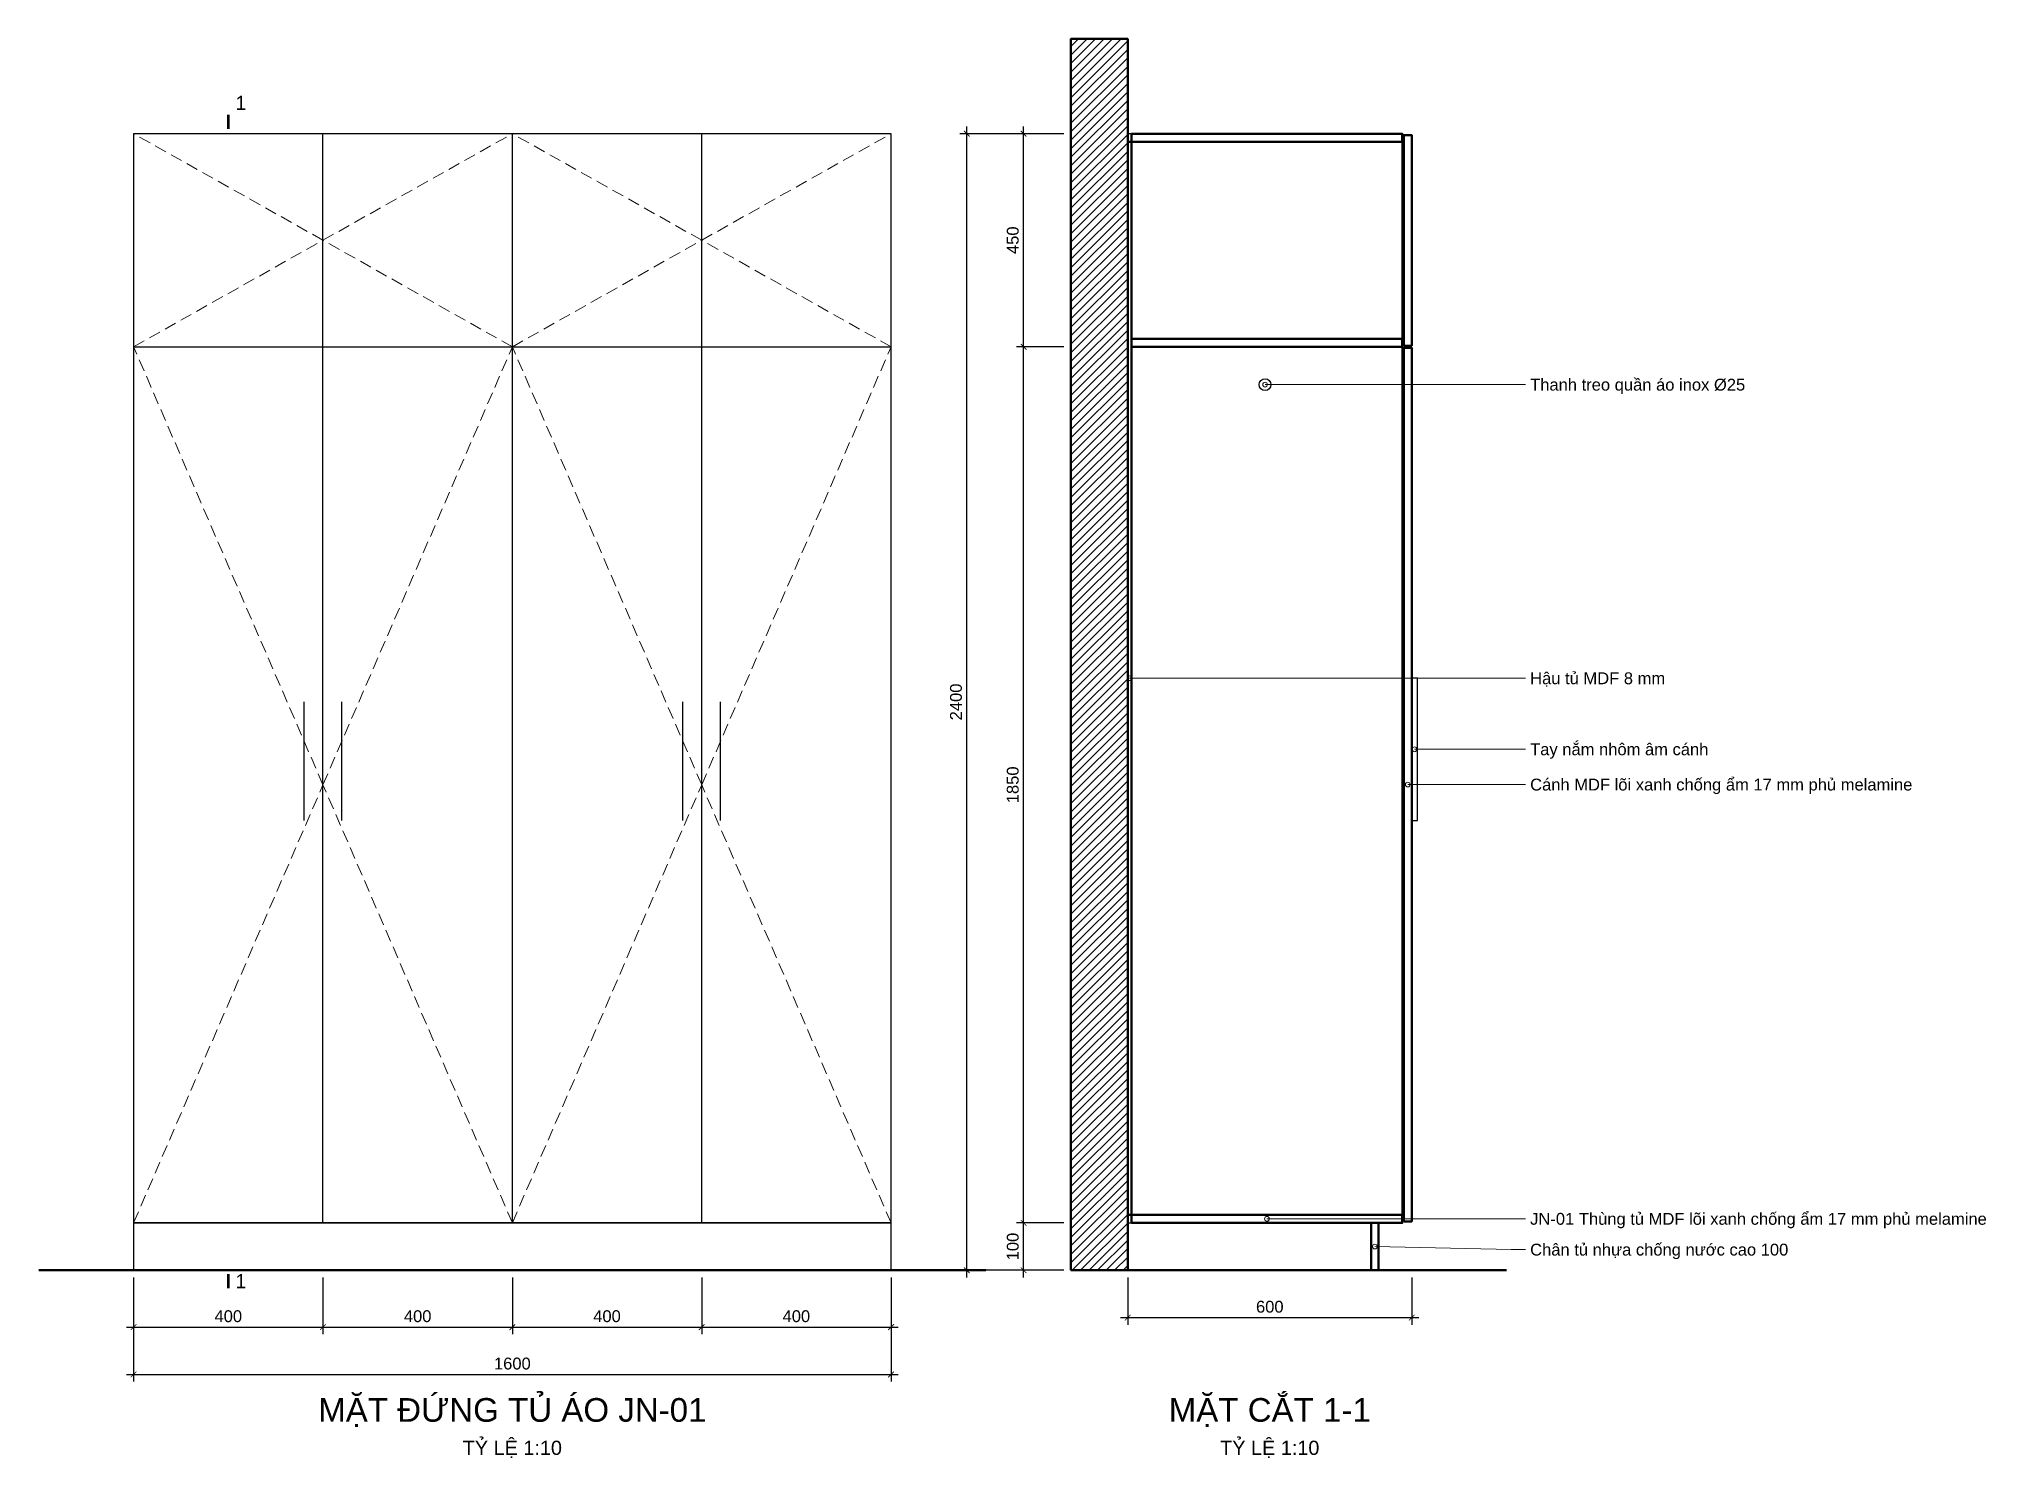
# Model space of a CAD drawing. Header units: millimetres. Extents: x -3500 to 198005, y -63125 to 18900.
# Drawn here: x 181890 to 186003, y -51660 to -48664 of the extents above; entities that cross this region are included whole.
import ezdxf
from ezdxf.enums import TextEntityAlignment as Align

# ---------------------------------------------------------------- set-up
doc = ezdxf.new("R2010")
doc.units = ezdxf.units.MM
doc.header["$LTSCALE"] = 40
doc.linetypes.add('HIDDEN', pattern=[9.525, 6.35, -3.175])
for name, color, linetype, lineweight in [('A-ANNO-DIMS', 1, 'Continuous', 18), ('A-ANNO-NOTE', 7, 'Continuous', 18), ('A-ANNO-SYMB', 7, 'Continuous', 25), ('A-ANNO-TEXT', 7, 'Continuous', 18), ('A-DETL', 7, 'Continuous', 25), ('A-DETL-OTLN', 7, 'Continuous', 50), ('A-HIDD', 8, 'HIDDEN', 18), ('A-SECT', 7, 'Continuous', 50), ('A-SECT-PATT', 8, 'Continuous', 9)]:
    doc.layers.add(name, color=color, linetype=linetype, lineweight=lineweight)
doc.styles.add('MCP-ARIAL', font='arial.ttf')
doc.dimstyles.new('MCP-1-10', dxfattribs={"dimscale": 10, "dimtxt": 2.5, "dimasz": 1.2, "dimexe": 1.5, "dimexo": 1.5, "dimgap": 1, "dimtad": 1, "dimdec": 0, "dimdsep": 46, "dimtxsty": 'MCP-ARIAL', "dimblk": 'ARCHTICK', "dimblk1": 'ARCHTICK', "dimblk2": 'ARCHTICK', "dimcen": 0.09, "dimdle": 1.5, "dimclrd": 256, "dimclre": 256, "dimclrt": 256, "dimadec": 0, "dimazin": 0, "dimtfac": 1, "dimtdec": 4, "dimtmove": 2, "dimatfit": 3, "dimfxl": 1, "dimtolj": 1, "dimtzin": 0, "dimarcsym": 0})

msp = doc.modelspace()

# ---------------------------------------------------------------- texts
at = {"layer": 'A-ANNO-NOTE', "style": 'MCP-ARIAL'}
for s, p in [('Thanh treo quần áo inox Ø25', (185040.2, -49393.86)), ('Hậu tủ MDF 8 mm', (185040.2, -50013.86)), ('Tay nắm nhôm âm cánh', (185040.2, -50163.86)), ('Cánh MDF lõi xanh chống ẩm 17 mm phủ melamine', (185040.2, -50238.36)), ('JN-01 Thùng tủ MDF lõi xanh chống ẩm 17 mm phủ melamine', (185040.2, -51155.36)), ('Chân tủ nhựa chống nước cao 100', (185040.2, -51220.36))]:
    msp.add_text(s, height=25, dxfattribs=at).set_placement(p, align=Align.MIDDLE_LEFT)
at = {"layer": 'A-ANNO-SYMB', "style": 'MCP-ARIAL'}
for p in [(182305.2, -48813.86), (182305.2, -51301.86)]:
    msp.add_text('1', height=30, dxfattribs=at).set_placement(p)
at = {"layer": 'A-ANNO-TEXT', "style": 'MCP-ARIAL'}
for s, height, p in [('MẶT ĐỨNG TỦ ÁO JN-01', 50, (182890.2, -51583.86)), ('MẶT CẮT 1-1', 50, (184490.2, -51583.86)), ('TỶ LỆ 1:10', 30, (182890.2, -51653.86)), ('TỶ LỆ 1:10', 30, (184490.2, -51653.86))]:
    msp.add_text(s, height=height, dxfattribs=at).set_placement(p, align=Align.CENTER)

# ---------------------------------------------------------------- blocks, each defined once
blk = doc.blocks.new('_ArchTick')
at = {"color": 0, "linetype": 'ByBlock', "const_width": 0.15}
blk.add_lwpolyline([(-0.5, -0.5), (0.5, 0.5)], dxfattribs=at)
blk = doc.blocks.new('*D214')
at = {"layer": 'A-ANNO-DIMS', "lineweight": -2, "transparency": 16777216}
for p, q in [((182090.2, -51278.9), (182090.2, -51398.9)), ((182490.2, -51278.9), (182490.2, -51398.9)), ((182075.2, -51383.9), (182505.2, -51383.9))]:
    blk.add_line(p, q, dxfattribs=at)
at = {"layer": 'Defpoints', "color": 0, "transparency": 16777216}
for p in [(182090.2, -51263.9), (182490.2, -51263.9), (182490.2, -51383.9)]:
    blk.add_point(p, dxfattribs=at)
at = {"layer": 'A-ANNO-DIMS', "lineweight": -2, "transparency": 16777216, "xscale": 12, "yscale": 12, "zscale": 12, "rotation": 180}
blk.add_blockref('_ArchTick', (182090.2, -51383.9), dxfattribs=at)
at = {"layer": 'A-ANNO-DIMS', "lineweight": -2, "transparency": 16777216, "xscale": 12, "yscale": 12, "zscale": 12}
blk.add_blockref('_ArchTick', (182490.2, -51383.9), dxfattribs=at)
at = {"layer": 'A-ANNO-DIMS', "transparency": 16777216, "insert": (182290.2, -51361.1), "char_height": 25, "attachment_point": 5, "style": 'MCP-ARIAL'}
blk.add_mtext('\\A1;400', dxfattribs=at)
blk = doc.blocks.new('*D215')
at = {"layer": 'A-ANNO-DIMS', "lineweight": -2, "transparency": 16777216}
for p, q in [((182490.2, -51278.9), (182490.2, -51398.9)), ((182890.2, -51278.9), (182890.2, -51398.9)), ((182475.2, -51383.9), (182905.2, -51383.9))]:
    blk.add_line(p, q, dxfattribs=at)
at = {"layer": 'Defpoints', "color": 0, "transparency": 16777216}
for p in [(182490.2, -51263.9), (182890.2, -51263.9), (182890.2, -51383.9)]:
    blk.add_point(p, dxfattribs=at)
at = {"layer": 'A-ANNO-DIMS', "lineweight": -2, "transparency": 16777216, "xscale": 12, "yscale": 12, "zscale": 12, "rotation": 180}
blk.add_blockref('_ArchTick', (182490.2, -51383.9), dxfattribs=at)
at = {"layer": 'A-ANNO-DIMS', "lineweight": -2, "transparency": 16777216, "xscale": 12, "yscale": 12, "zscale": 12}
blk.add_blockref('_ArchTick', (182890.2, -51383.9), dxfattribs=at)
at = {"layer": 'A-ANNO-DIMS', "transparency": 16777216, "insert": (182690.2, -51361.1), "char_height": 25, "attachment_point": 5, "style": 'MCP-ARIAL'}
blk.add_mtext('\\A1;400', dxfattribs=at)
blk = doc.blocks.new('*D216')
at = {"layer": 'A-ANNO-DIMS', "lineweight": -2, "transparency": 16777216}
for p, q in [((182890.2, -51278.9), (182890.2, -51398.9)), ((183290.2, -51278.9), (183290.2, -51398.9)), ((182875.2, -51383.9), (183305.2, -51383.9))]:
    blk.add_line(p, q, dxfattribs=at)
at = {"layer": 'Defpoints', "color": 0, "transparency": 16777216}
for p in [(182890.2, -51263.9), (183290.2, -51263.9), (183290.2, -51383.9)]:
    blk.add_point(p, dxfattribs=at)
at = {"layer": 'A-ANNO-DIMS', "lineweight": -2, "transparency": 16777216, "xscale": 12, "yscale": 12, "zscale": 12, "rotation": 180}
blk.add_blockref('_ArchTick', (182890.2, -51383.9), dxfattribs=at)
at = {"layer": 'A-ANNO-DIMS', "lineweight": -2, "transparency": 16777216, "xscale": 12, "yscale": 12, "zscale": 12}
blk.add_blockref('_ArchTick', (183290.2, -51383.9), dxfattribs=at)
at = {"layer": 'A-ANNO-DIMS', "transparency": 16777216, "insert": (183090.2, -51361.1), "char_height": 25, "attachment_point": 5, "style": 'MCP-ARIAL'}
blk.add_mtext('\\A1;400', dxfattribs=at)
blk = doc.blocks.new('*D217')
at = {"layer": 'A-ANNO-DIMS', "lineweight": -2, "transparency": 16777216}
for p, q in [((183290.2, -51278.9), (183290.2, -51398.9)), ((183690.2, -51278.9), (183690.2, -51398.9)), ((183275.2, -51383.9), (183705.2, -51383.9))]:
    blk.add_line(p, q, dxfattribs=at)
at = {"layer": 'Defpoints', "color": 0, "transparency": 16777216}
for p in [(183290.2, -51263.9), (183690.2, -51263.9), (183690.2, -51383.9)]:
    blk.add_point(p, dxfattribs=at)
at = {"layer": 'A-ANNO-DIMS', "lineweight": -2, "transparency": 16777216, "xscale": 12, "yscale": 12, "zscale": 12, "rotation": 180}
blk.add_blockref('_ArchTick', (183290.2, -51383.9), dxfattribs=at)
at = {"layer": 'A-ANNO-DIMS', "lineweight": -2, "transparency": 16777216, "xscale": 12, "yscale": 12, "zscale": 12}
blk.add_blockref('_ArchTick', (183690.2, -51383.9), dxfattribs=at)
at = {"layer": 'A-ANNO-DIMS', "transparency": 16777216, "insert": (183490.2, -51361.1), "char_height": 25, "attachment_point": 5, "style": 'MCP-ARIAL'}
blk.add_mtext('\\A1;400', dxfattribs=at)
blk = doc.blocks.new('*D218')
at = {"layer": 'A-ANNO-DIMS', "lineweight": -2, "transparency": 16777216}
for p, q in [((182090.2, -51278.9), (182090.2, -51498.9)), ((183690.2, -51278.9), (183690.2, -51498.9)), ((182075.2, -51483.9), (183705.2, -51483.9))]:
    blk.add_line(p, q, dxfattribs=at)
at = {"layer": 'Defpoints', "color": 0, "transparency": 16777216}
for p in [(182090.2, -51263.9), (183690.2, -51263.9), (183690.2, -51483.9)]:
    blk.add_point(p, dxfattribs=at)
at = {"layer": 'A-ANNO-DIMS', "lineweight": -2, "transparency": 16777216, "xscale": 12, "yscale": 12, "zscale": 12, "rotation": 180}
blk.add_blockref('_ArchTick', (182090.2, -51483.9), dxfattribs=at)
at = {"layer": 'A-ANNO-DIMS', "lineweight": -2, "transparency": 16777216, "xscale": 12, "yscale": 12, "zscale": 12}
blk.add_blockref('_ArchTick', (183690.2, -51483.9), dxfattribs=at)
at = {"layer": 'A-ANNO-DIMS', "transparency": 16777216, "insert": (182890.2, -51461.1), "char_height": 25, "attachment_point": 5, "style": 'MCP-ARIAL'}
blk.add_mtext('\\A1;1600', dxfattribs=at)
blk = doc.blocks.new('*D219')
at = {"layer": 'A-ANNO-DIMS', "lineweight": -2, "transparency": 16777216}
for p, q in [((184190.2, -51278.9), (184190.2, -51378.9)), ((184790.2, -51278.9), (184790.2, -51378.9)), ((184175.2, -51363.9), (184805.2, -51363.9))]:
    blk.add_line(p, q, dxfattribs=at)
at = {"layer": 'Defpoints', "color": 0, "transparency": 16777216}
for p in [(184190.2, -51263.9), (184790.2, -51263.9), (184790.2, -51363.9)]:
    blk.add_point(p, dxfattribs=at)
at = {"layer": 'A-ANNO-DIMS', "lineweight": -2, "transparency": 16777216, "xscale": 12, "yscale": 12, "zscale": 12, "rotation": 180}
blk.add_blockref('_ArchTick', (184190.2, -51363.9), dxfattribs=at)
at = {"layer": 'A-ANNO-DIMS', "lineweight": -2, "transparency": 16777216, "xscale": 12, "yscale": 12, "zscale": 12}
blk.add_blockref('_ArchTick', (184790.2, -51363.9), dxfattribs=at)
at = {"layer": 'A-ANNO-DIMS', "transparency": 16777216, "insert": (184490.2, -51341.1), "char_height": 25, "attachment_point": 5, "style": 'MCP-ARIAL'}
blk.add_mtext('\\A1;600', dxfattribs=at)
blk = doc.blocks.new('*D220')
at = {"layer": 'A-ANNO-DIMS', "lineweight": -2, "transparency": 16777216}
for p, q in [((184055.2, -51163.9), (183955.2, -51163.9)), ((183970.2, -51278.9), (183970.2, -51148.9)), ((184055.2, -51263.9), (183955.2, -51263.9))]:
    blk.add_line(p, q, dxfattribs=at)
at = {"layer": 'Defpoints', "color": 0, "transparency": 16777216}
for p in [(183970.2, -51163.9), (184070.2, -51163.9), (184070.2, -51263.9)]:
    blk.add_point(p, dxfattribs=at)
at = {"layer": 'A-ANNO-DIMS', "lineweight": -2, "transparency": 16777216, "xscale": 12, "yscale": 12, "zscale": 12}
for p, rotation in [((183970.2, -51163.9), 90), ((183970.2, -51263.9), 270)]:
    blk.add_blockref('_ArchTick', p, dxfattribs=dict(at, rotation=rotation))
at = {"layer": 'A-ANNO-DIMS', "transparency": 16777216, "insert": (183947.4, -51213.9), "char_height": 25, "attachment_point": 5, "rotation": 90, "style": 'MCP-ARIAL'}
blk.add_mtext('\\A1;100', dxfattribs=at)
blk = doc.blocks.new('*D221')
at = {"layer": 'A-ANNO-DIMS', "lineweight": -2, "transparency": 16777216}
for p, q in [((184055.2, -49313.9), (183955.2, -49313.9)), ((183970.2, -51178.9), (183970.2, -49298.9)), ((184055.2, -51163.9), (183955.2, -51163.9))]:
    blk.add_line(p, q, dxfattribs=at)
at = {"layer": 'Defpoints', "color": 0, "transparency": 16777216}
for p in [(183970.2, -49313.9), (184070.2, -49313.9), (184070.2, -51163.9)]:
    blk.add_point(p, dxfattribs=at)
at = {"layer": 'A-ANNO-DIMS', "lineweight": -2, "transparency": 16777216, "xscale": 12, "yscale": 12, "zscale": 12}
for p, rotation in [((183970.2, -49313.9), 90), ((183970.2, -51163.9), 270)]:
    blk.add_blockref('_ArchTick', p, dxfattribs=dict(at, rotation=rotation))
at = {"layer": 'A-ANNO-DIMS', "transparency": 16777216, "insert": (183947.4, -50238.9), "char_height": 25, "attachment_point": 5, "rotation": 90, "style": 'MCP-ARIAL'}
blk.add_mtext('\\A1;1850', dxfattribs=at)
blk = doc.blocks.new('*D222')
at = {"layer": 'A-ANNO-DIMS', "lineweight": -2, "transparency": 16777216}
for p, q in [((183970.2, -49328.9), (183970.2, -48848.9)), ((184055.2, -48863.9), (183955.2, -48863.9)), ((184055.2, -49313.9), (183955.2, -49313.9))]:
    blk.add_line(p, q, dxfattribs=at)
at = {"layer": 'Defpoints', "color": 0, "transparency": 16777216}
for p in [(183970.2, -48863.9), (184070.2, -48863.9), (184070.2, -49313.9)]:
    blk.add_point(p, dxfattribs=at)
at = {"layer": 'A-ANNO-DIMS', "lineweight": -2, "transparency": 16777216, "xscale": 12, "yscale": 12, "zscale": 12}
for p, rotation in [((183970.2, -48863.9), 90), ((183970.2, -49313.9), 270)]:
    blk.add_blockref('_ArchTick', p, dxfattribs=dict(at, rotation=rotation))
at = {"layer": 'A-ANNO-DIMS', "transparency": 16777216, "insert": (183947.4, -49088.9), "char_height": 25, "attachment_point": 5, "rotation": 90, "style": 'MCP-ARIAL'}
blk.add_mtext('\\A1;450', dxfattribs=at)
blk = doc.blocks.new('*D223')
at = {"layer": 'A-ANNO-DIMS', "lineweight": -2, "transparency": 16777216}
for p, q in [((183850.2, -51278.9), (183850.2, -48848.9)), ((184055.2, -48863.9), (183835.2, -48863.9)), ((184055.2, -51263.9), (183835.2, -51263.9))]:
    blk.add_line(p, q, dxfattribs=at)
at = {"layer": 'Defpoints', "color": 0, "transparency": 16777216}
for p in [(183850.2, -48863.9), (184070.2, -48863.9), (184070.2, -51263.9)]:
    blk.add_point(p, dxfattribs=at)
at = {"layer": 'A-ANNO-DIMS', "lineweight": -2, "transparency": 16777216, "xscale": 12, "yscale": 12, "zscale": 12}
for p, rotation in [((183850.2, -48863.9), 90), ((183850.2, -51263.9), 270)]:
    blk.add_blockref('_ArchTick', p, dxfattribs=dict(at, rotation=rotation))
at = {"layer": 'A-ANNO-DIMS', "transparency": 16777216, "insert": (183827.4, -50063.9), "char_height": 25, "attachment_point": 5, "rotation": 90, "style": 'MCP-ARIAL'}
blk.add_mtext('\\A1;2400', dxfattribs=at)

# ---------------------------------------------------------------- dimensions: what is measured, and where the dimension line sits
at = {"layer": 'A-ANNO-DIMS'}
for base, p1, p2, picture, middle in [((183850.2, -48863.86), (184070.2, -51263.86), (184070.2, -48863.86), '*D223', (183827.436, -50063.86)), ((183970.2, -48863.86), (184070.2, -49313.86), (184070.2, -48863.86), '*D222', (183947.436, -49088.86)), ((183970.2, -49313.86), (184070.2, -51163.86), (184070.2, -49313.86), '*D221', (183947.436, -50238.86)), ((183970.2, -51163.86), (184070.2, -51263.86), (184070.2, -51163.86), '*D220', (183947.436, -51213.86))]:
    dim = msp.add_linear_dim(base=base, p1=p1, p2=p2, angle=90, dimstyle='MCP-1-10', dxfattribs=at)
    dim.commit()
    dim.dimension.update_dxf_attribs({"geometry": picture, "text_midpoint": middle})
for base, p1, p2, picture, middle in [((182490.2, -51383.86), (182090.2, -51263.86), (182490.2, -51263.86), '*D214', (182290.2, -51361.096)), ((183690.2, -51483.86), (182090.2, -51263.86), (183690.2, -51263.86), '*D218', (182890.2, -51461.096)), ((182890.2, -51383.86), (182490.2, -51263.86), (182890.2, -51263.86), '*D215', (182690.2, -51361.096)), ((183290.2, -51383.86), (182890.2, -51263.86), (183290.2, -51263.86), '*D216', (183090.2, -51361.096)), ((183690.2, -51383.86), (183290.2, -51263.86), (183690.2, -51263.86), '*D217', (183490.2, -51361.096)), ((184790.2, -51363.86), (184190.2, -51263.86), (184790.2, -51263.86), '*D219', (184490.2, -51341.096))]:
    dim = msp.add_linear_dim(base=base, p1=p1, p2=p2, dimstyle='MCP-1-10', dxfattribs=at)
    dim.commit()
    dim.dimension.update_dxf_attribs({"geometry": picture, "text_midpoint": middle})

# ---------------------------------------------------------------- hatches: boundary and pattern name
at = {"layer": 'A-SECT-PATT'}
h = msp.add_hatch(dxfattribs=at)
h.set_pattern_fill('ANSI31', color=256, scale=4, style=0)
h.paths.add_polyline_path([(184070.2, -51263.86), (184190.2, -51263.86), (184190.2, -48663.86), (184070.2, -48663.86)], flags=16)

# ---------------------------------------------------------------- linework, layer by layer
at = {"layer": 'A-ANNO-NOTE'}
for points in [[(184480.2, -49393.86), (185000.2, -49393.86), (185030.2, -49393.86)], [(184194.2, -50013.86), (185000.2, -50013.86), (185030.2, -50013.86)], [(184796.2, -50163.86), (185000.2, -50163.86), (185030.2, -50163.86)], [(184781.7, -50238.36), (185000.2, -50238.36), (185030.2, -50238.36)], [(184484.2, -51155.36), (185000.2, -51155.36), (185030.2, -51155.36)], [(184712.2, -51213.86), (185000.2, -51220.36), (185030.2, -51220.36)]]:
    msp.add_lwpolyline(points, dxfattribs=at)
for centre in [(184480.2, -49393.86), (184194.2, -50013.86), (184796.2, -50163.86), (184781.7, -50238.36), (184484.2, -51155.36), (184712.2, -51213.86)]:
    msp.add_circle(centre, 5, dxfattribs=at)
at = {"layer": 'A-ANNO-SYMB', "const_width": 6}
for points in [[(182290.2, -48853.86), (182290.2, -48823.86)], [(182290.2, -51301.86), (182290.2, -51271.86)]]:
    msp.add_lwpolyline(points, dxfattribs=at)
at = {"layer": 'A-DETL'}
for p, q in [((182490.2, -49313.86), (182490.2, -48863.86)), ((182890.2, -49313.86), (182890.2, -48863.86)), ((183290.2, -49313.86), (183290.2, -48863.86)), ((182090.2, -49313.86), (183690.2, -49313.86)), ((182490.2, -51163.86), (182490.2, -49313.86)), ((182890.2, -51163.86), (182890.2, -49313.86)), ((183290.2, -51163.86), (183290.2, -49313.86)), ((182450.2, -50313.86), (182450.2, -50063.86)), ((182530.2, -50313.86), (182530.2, -50063.86)), ((183250.2, -50313.86), (183250.2, -50063.86)), ((183330.2, -50313.86), (183330.2, -50063.86))]:
    msp.add_line(p, q, dxfattribs=at)
for points in [[(182090.2, -51163.86), (183690.2, -51163.86), (183690.2, -48863.86), (182090.2, -48863.86)], [(184190.2, -51163.86), (184770.2, -51163.86), (184770.2, -48863.86), (184190.2, -48863.86)], [(184790.2, -50313.86), (184802.2, -50313.86), (184802.2, -50013.86), (184790.2, -50013.86)], [(182090.2, -51263.86), (183690.2, -51263.86), (183690.2, -51163.86), (182090.2, -51163.86)]]:
    msp.add_lwpolyline(points, close=True, dxfattribs=at)
msp.add_circle((184480.2, -49393.86), 12.5, dxfattribs=at)
at = {"layer": 'A-DETL-OTLN'}
for p, q in [((181890.2, -51263.86), (183890.2, -51263.86)), ((184070.2, -51263.86), (184990.2, -51263.86))]:
    msp.add_line(p, q, dxfattribs=at)
for points in [[(184190.2, -51146.86), (184198.2, -51146.86), (184198.2, -48880.86), (184190.2, -48880.86)], [(184198.2, -48880.86), (184770.2, -48880.86), (184770.2, -48863.86), (184198.2, -48863.86)], [(184773.2, -49311.86), (184790.2, -49311.86), (184790.2, -48866.86), (184773.2, -48866.86)], [(184198.2, -49313.86), (184770.2, -49313.86), (184770.2, -49296.86), (184198.2, -49296.86)], [(184773.2, -51160.86), (184790.2, -51160.86), (184790.2, -49315.86), (184773.2, -49315.86)], [(184198.2, -51163.86), (184770.2, -51163.86), (184770.2, -51146.86), (184198.2, -51146.86)], [(184704.2, -51263.86), (184720.2, -51263.86), (184720.2, -51163.86), (184704.2, -51163.86)]]:
    msp.add_lwpolyline(points, close=True, dxfattribs=at)
at = {"layer": 'A-HIDD', "ltscale": 0.1}
for points in [[(182090.2, -49313.86), (182490.2, -49088.86), (182090.2, -48863.86)], [(182890.2, -49313.86), (182490.2, -49088.86), (182890.2, -48863.86)], [(182890.2, -49313.86), (183290.2, -49088.86), (182890.2, -48863.86)], [(183690.2, -49313.86), (183290.2, -49088.86), (183690.2, -48863.86)], [(182090.2, -51163.86), (182490.2, -50238.86), (182090.2, -49313.86)], [(182890.2, -51163.86), (182490.2, -50238.86), (182890.2, -49313.86)], [(182890.2, -51163.86), (183290.2, -50238.86), (182890.2, -49313.86)], [(183690.2, -51163.86), (183290.2, -50238.86), (183690.2, -49313.86)]]:
    msp.add_lwpolyline(points, dxfattribs=at)
at = {"layer": 'A-SECT'}
msp.add_lwpolyline([(184070.2, -51263.86), (184190.2, -51263.86), (184190.2, -48663.86), (184070.2, -48663.86)], close=True, dxfattribs=at)

msp.set_redraw_order([(e.dxf.handle, doc.entitydb.next_handle()) for e in msp.query("TEXT MTEXT ATTDEF DIMENSION ARC_DIMENSION")])  # texts and dimensions are drawn at this point

doc.saveas('drawing.dxf')
